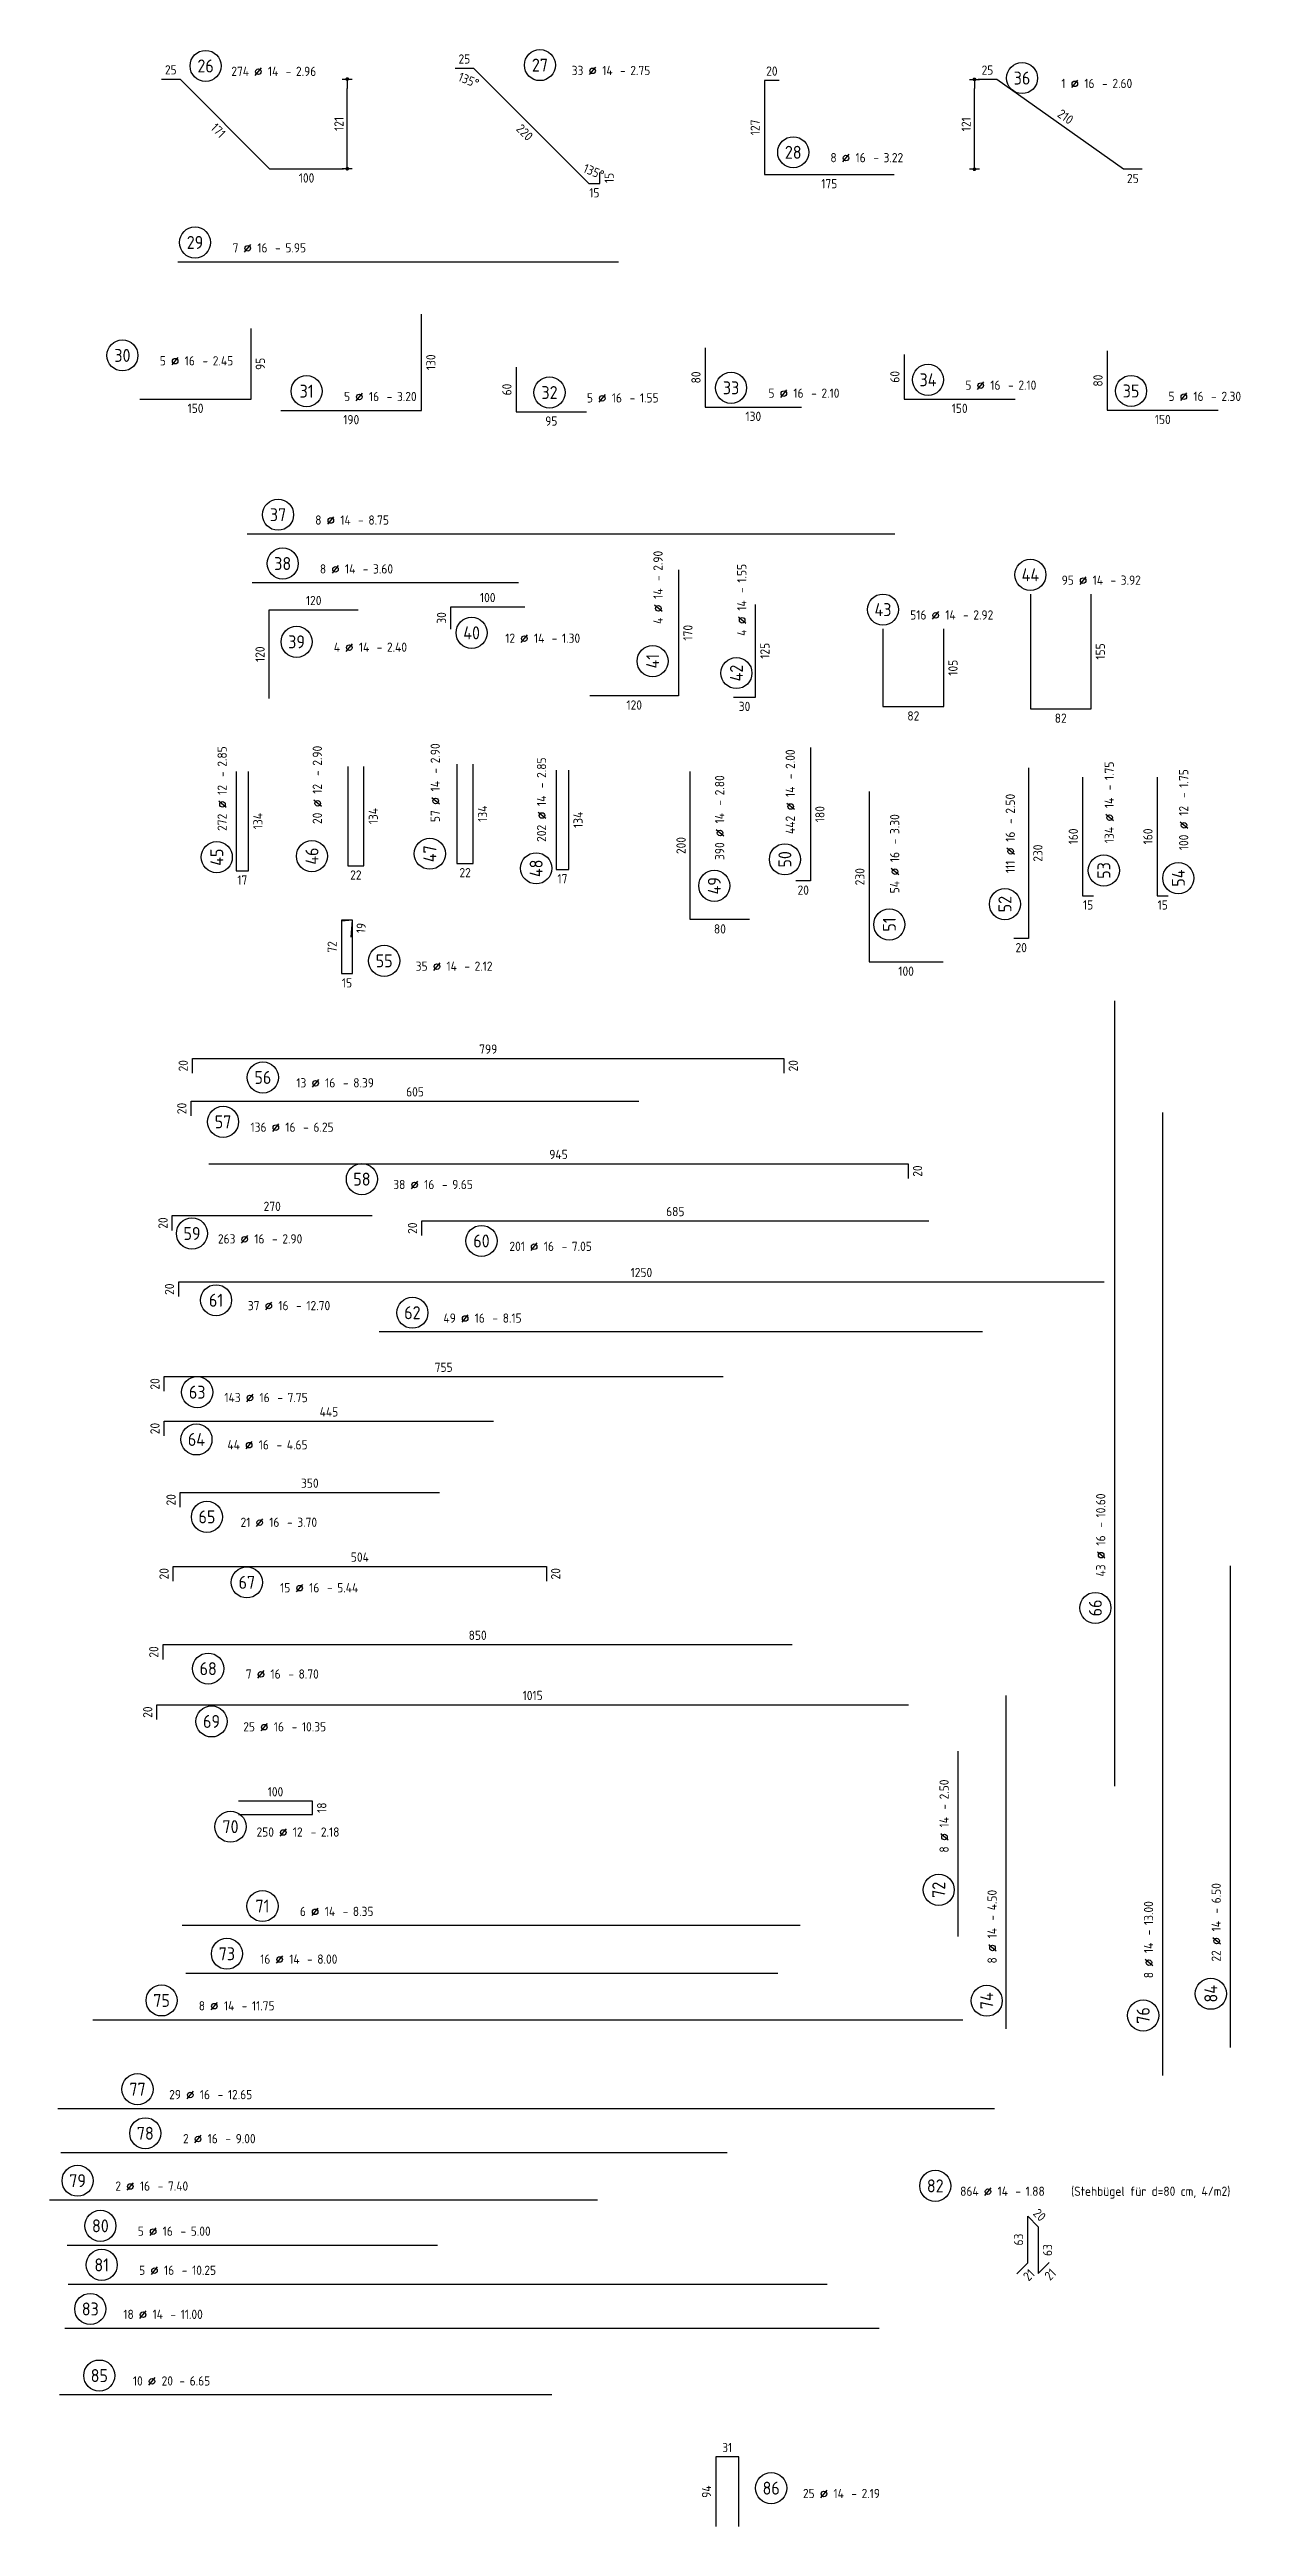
# Model space of a CAD drawing. Extents: x -45 to 98, y -32 to 51.
# Drawn here: x 80.84 to 96.93, y -5.24 to 28.19 of the extents above; entities that cross this region are included whole.
import ezdxf
from ezdxf.enums import TextEntityAlignment as Align

# ---------------------------------------------------------------- set-up
doc = ezdxf.new("R2010")
doc.units = 0
doc.header["$LTSCALE"] = 0.5
doc.linetypes.add('AUSGEZOGEN', pattern=[1000.01, 1000, 0.01])
doc.layers.add('MASSE', color=7, linetype='Continuous')
doc.layers.add('RND', color=7, linetype='Continuous')
doc.styles.add('txt', font='isocp.shx')
doc.dimstyles.new('DOT_I', dxfattribs={"dimscale": 0.5, "dimtxt": 0.25, "dimasz": 0.25, "dimexe": 0.1, "dimexo": 0.3, "dimgap": 0.1, "dimtad": 1, "dimdec": 3, "dimzin": 3, "dimtxsty": 'txt', "dimblk": 'DOT', "dimblk1": 'DOT', "dimblk2": 'DOT', "dimsah": 1, "dimcen": 0.1, "dimse1": 1, "dimse2": 1, "dimazin": 0, "dimtfac": 1, "dimtdec": 4, "dimtix": 1, "dimtmove": 2, "dimatfit": 3, "dimfxl": 0, "dimtvp": 1, "dimtolj": 1, "dimtzin": 0, "dimarcsym": 0})

msp = doc.modelspace()

# ---------------------------------------------------------------- texts
at = {"layer": 'RND', "color": 7, "linetype": 'AUSGEZOGEN', "style": 'txt'}
for s, p in [('25', (86.4459, 28.0604)), ('25', (82.48, 27.9136)), ('20', (90.5994, 27.8968)), ('25', (93.5112, 27.9099)), ('100', (84.3142, 26.4545)), ('175', (91.3744, 26.3768)), ('25', (95.4758, 26.4475)), ('15', (88.2015, 26.2547)), ('150', (93.1364, 23.3454)), ('190', (84.918, 23.1921)), ('95', (87.6203, 23.1738)), ('130', (90.349, 23.2373)), ('150', (95.8795, 23.1945)), ('120', (84.4109, 20.7519)), ('100', (86.7614, 20.7912)), ('120', (88.7403, 19.3414)), ('30', (90.2305, 19.3225)), ('82', (92.5107, 19.1939)), ('82', (94.5015, 19.1637)), ('22', (84.9802, 17.0464)), ('22', (86.4562, 17.0787)), ('17', (87.771, 16.9963)), ('17', (83.4466, 16.979)), ('20', (91.023, 16.8429)), ('80', (89.8977, 16.3193)), ('15', (94.8712, 16.6428)), ('15', (95.8791, 16.6428)), ('20', (93.9674, 16.0665)), ('100', (92.4129, 15.7484)), ('15', (84.8601, 15.5909)), ('799', (86.7681, 14.6968)), ('605', (85.7793, 14.1203)), ('945', (87.7173, 13.2755)), ('270', (83.8501, 12.5745)), ('685', (89.2951, 12.5047)), ('1250', (88.8374, 11.6818)), ('755', (86.1664, 10.403)), ('445', (84.6164, 9.8007)), ('350', (84.3585, 8.8385)), ('504', (85.0342, 7.8407)), ('850', (86.6254, 6.7856)), ('1015', (87.3685, 5.9733)), ('100', (83.8942, 4.6733)), ('31', (89.9963, -4.1775))]:
    msp.add_text(s, height=0.125, dxfattribs=at).set_placement(p, align=Align.MIDDLE)
for s, rotation, p in [('171', 315, (83.1212, 27.0956)), ('220', 315, (87.2603, 27.0692)), ('127', 90, (90.3744, 27.1368)), ('210', 324.73561, (94.5657, 27.2808)), ('15', 90, (88.4015, 26.4547)), ('95', 90, (83.6895, 23.9456)), ('130', 90, (85.993, 23.9671)), ('80', 90, (89.574, 23.7623)), ('60', 90, (92.2614, 23.7704)), ('80', 90, (95.0045, 23.7195)), ('150', 360, (82.8145, 23.3456)), ('60', 90, (87.0203, 23.5988)), ('30', 90, (86.1364, 20.5162)), ('170', 90, (89.4653, 20.3164)), ('120', 90, (83.6859, 20.0269)), ('125', 90, (90.5055, 20.0725)), ('155', 90, (95.0365, 20.0637)), ('105', 90, (93.0457, 19.8439)), ('134', 90, (83.6566, 17.774)), ('134', 90, (85.2152, 17.8414)), ('134', 90, (86.6912, 17.8737)), ('134', 90, (87.981, 17.7913)), ('180', 90, (91.248, 17.8679)), ('200', 90, (89.3727, 17.4443)), ('230', 90, (94.1924, 17.3415)), ('160', 90, (94.6712, 17.5678)), ('160', 90, (95.6791, 17.5678)), ('230', 90, (91.7879, 17.0234)), ('19', 84.99986, (85.0514, 16.3303)), ('72', 90, (84.6601, 16.0759)), ('20', 90, (82.6481, 14.4718)), ('20', 90, (90.8881, 14.4718)), ('20', 90, (82.6293, 13.8953)), ('20', 90, (92.5673, 13.0505)), ('20', 90, (82.3751, 12.3495)), ('20', 90, (85.7451, 12.2797)), ('20', 90, (82.4624, 11.4568)), ('20', 90, (82.2664, 10.178)), ('20', 90, (82.2664, 9.5757)), ('20', 90, (82.4835, 8.6135)), ('20', 90, (82.3892, 7.6157)), ('20', 90, (87.6792, 7.6157)), ('20', 90, (82.2504, 6.5606)), ('20', 90, (82.1685, 5.7483)), ('18', 90, (84.5192, 4.4583)), ('20', 315, (94.2156, -1.038)), ('63', 90, (93.9315, -1.3706)), ('63', 90, (94.3229, -1.5121)), ('21', 45, (94.0707, -1.8483)), ('21', 45, (94.3606, -1.8412)), ('94', 90, (89.7163, -4.7725))]:
    msp.add_text(s, height=0.125, rotation=rotation, dxfattribs=at).set_placement(p, align=Align.MIDDLE)

# ---------------------------------------------------------------- blocks, each defined once
blk = doc.blocks.new('RND_AUSZ')
at = {"layer": 'RND', "color": 7, "linetype": 'Continuous'}
blk.add_line((1.341, 0.262), (1.509, 0.466), dxfattribs=at)
at = {"layer": 'RND', "color": 1, "linetype": 'Continuous'}
blk.add_circle((0, 0.52), 0.42, dxfattribs=at)
at = {"layer": 'RND', "color": 7, "linetype": 'Continuous'}
blk.add_circle((1.425, 0.364), 0.075, dxfattribs=at)
at = {"layer": 'RND', "color": 7, "linetype": 'Continuous', "style": 'txt'}
blk.add_text('-', height=0.25, dxfattribs=at).set_placement((2.163, 0.25))
at = {"layer": 'RND', "color": 1, "linetype": 'Continuous', "style": 'txt'}
blk.add_attdef('POS', text='', height=0.35, dxfattribs=at).set_placement((0, 0.52), align=Align.MIDDLE)
at = {"layer": 'RND', "color": 7, "linetype": 'Continuous', "style": 'txt'}
for tag, p in [('WIEOFT', (-0.536, 0.25)), ('STK', (1.174, 0.25))]:
    blk.add_attdef(tag, text='', height=0.25, dxfattribs=at).set_placement(p, align=Align.RIGHT)
for tag, p in [('DS', (1.683, 0.25)), ('LANG', (2.441, 0.25)), ('TEXT', (3.669, 0.25))]:
    blk.add_attdef(tag, p, '', height=0.25, dxfattribs=at)
blk = doc.blocks.new('DOT')
at = {"layer": 'MASSE', "color": 7, "linetype": 'Continuous'}
for p, q in [((0, 0), (-1, 0)), ((0, 0.54), (0, -0.54))]:
    blk.add_line(p, q, dxfattribs=at)
at = {"layer": 'MASSE', "color": 7, "linetype": 'Continuous', "const_width": 0.2}
blk.add_lwpolyline([(-0.1, 0, 1), (0.1, 0, 1)], format="xyb", close=True, dxfattribs=at)
blk = doc.blocks.new('*D25')
at = {"layer": 'Defpoints', "color": 0, "linetype": 'AUSGEZOGEN', "transparency": 16777216}
for p in [(84.864, 27.789), (84.864, 27.789), (84.864, 26.579)]:
    blk.add_point(p, dxfattribs=at)
at = {"layer": 'RND', "color": 0, "linetype": 'AUSGEZOGEN', "lineweight": -2, "transparency": 16777216}
blk.add_line((84.864, 26.704), (84.864, 27.664), dxfattribs=at)
at = {"layer": 'RND', "color": 0, "linetype": 'AUSGEZOGEN', "lineweight": -2, "transparency": 16777216, "xscale": 0.125, "yscale": 0.125, "zscale": 0.125}
for p, rotation in [((84.864, 27.789), 90), ((84.864, 26.579), 270)]:
    blk.add_blockref('DOT', p, dxfattribs=dict(at, rotation=rotation))
at = {"layer": 'RND', "color": 0, "linetype": 'AUSGEZOGEN', "transparency": 16777216, "insert": (84.752, 27.184), "char_height": 0.125, "attachment_point": 5, "rotation": 90, "style": 'txt'}
blk.add_mtext('\\A1;121', dxfattribs=at)
blk = doc.blocks.new('*D26')
at = {"layer": 'Defpoints', "color": 0, "linetype": 'AUSGEZOGEN', "transparency": 16777216}
for p in [(86.446, 27.935), (86.5, 27.865), (86.571, 27.935), (87.349, 27.158)]:
    blk.add_point(p, dxfattribs=at)
at = {"layer": 'RND', "color": 0, "linetype": 'AUSGEZOGEN', "transparency": 16777216, "insert": (86.504, 27.774), "char_height": 0.125, "attachment_point": 5, "rotation": 337.5, "style": 'txt'}
blk.add_mtext('\\A1;135°', dxfattribs=at)
blk = doc.blocks.new('*D27')
at = {"layer": 'Defpoints', "color": 0, "linetype": 'AUSGEZOGEN', "transparency": 16777216}
for p in [(87.349, 27.158), (88.197, 26.45), (88.127, 26.38), (88.202, 26.38)]:
    blk.add_point(p, dxfattribs=at)
at = {"layer": 'RND', "color": 0, "linetype": 'AUSGEZOGEN', "transparency": 16777216, "insert": (88.193, 26.541), "char_height": 0.125, "attachment_point": 5, "rotation": 337.5, "style": 'txt'}
blk.add_mtext('\\A1;135°', dxfattribs=at)
blk = doc.blocks.new('*D28')
at = {"layer": 'Defpoints', "color": 0, "linetype": 'AUSGEZOGEN', "transparency": 16777216}
for p in [(93.336, 27.785), (93.336, 27.785), (93.336, 26.572)]:
    blk.add_point(p, dxfattribs=at)
at = {"layer": 'RND', "color": 0, "linetype": 'AUSGEZOGEN', "lineweight": -2, "transparency": 16777216}
blk.add_line((93.336, 26.697), (93.336, 27.66), dxfattribs=at)
at = {"layer": 'RND', "color": 0, "linetype": 'AUSGEZOGEN', "lineweight": -2, "transparency": 16777216, "xscale": 0.125, "yscale": 0.125, "zscale": 0.125}
for p, rotation in [((93.336, 27.785), 90), ((93.336, 26.572), 270)]:
    blk.add_blockref('DOT', p, dxfattribs=dict(at, rotation=rotation))
at = {"layer": 'RND', "color": 0, "linetype": 'AUSGEZOGEN', "transparency": 16777216, "insert": (93.224, 27.179), "char_height": 0.125, "attachment_point": 5, "rotation": 90, "style": 'txt'}
blk.add_mtext('\\A1;121', dxfattribs=at)

# ---------------------------------------------------------------- dimensions: what is measured, and where the dimension line sits
at = {"layer": 'RND', "color": 7, "linetype": 'AUSGEZOGEN'}
for base, p1, p2, override, picture, middle in [((84.8642, 27.7886), (84.8642, 26.5795), (84.8642, 27.7886), {"dimscale": 0.5, "dimdec": 0, "dimlfac": 100}, '*D25', (84.7517, 27.184)), ((93.3362, 27.7849), (93.3362, 26.5725), (93.3362, 27.7849), {"dimdec": 0, "dimlfac": 100, "dimrnd": 0.0005}, '*D28', (93.2237, 27.1787))]:
    dim = msp.add_linear_dim(base=base, p1=p1, p2=p2, angle=90, dimstyle='DOT_I', override=override, dxfattribs=at)
    dim.commit()
    dim.dimension.update_dxf_attribs({"geometry": picture, "text_midpoint": middle})
for base, center, p1, p2, picture, middle in [((86.5002, 27.8647), (86.5709, 27.9354), (87.3487, 27.1576), (86.4459, 27.9354), '*D26', (86.5039, 27.7737)), ((88.1972, 26.4505), (88.1265, 26.3797), (88.2015, 26.3797), (87.3487, 27.1576), '*D27', (88.1935, 26.5414))]:
    dim = msp.add_angular_dim_3p(base=base, center=center, p1=p1, p2=p2, dimstyle='DOT_I', override={"dimscale": 0.5, "dimdec": 2, "dimadec": 0}, dxfattribs=at)
    dim.commit()
    dim.dimension.update_dxf_attribs({"geometry": picture, "text_midpoint": middle, "dimtype": 165})

# ---------------------------------------------------------------- linework, layer by layer
at = {"layer": 'RND', "color": 1, "linetype": 'AUSGEZOGEN'}
for points in [[(82.355, 27.7886), (82.605, 27.7886), (83.8142, 26.5795), (84.8142, 26.5795)], [(86.3209, 27.9354), (86.5709, 27.9354), (88.1265, 26.3797), (88.2765, 26.3797), (88.2765, 26.5297)], [(90.6994, 27.7718), (90.4994, 27.7718), (90.4994, 26.5018), (92.2494, 26.5018)], [(95.6008, 26.5725), (95.3508, 26.5725), (93.6362, 27.7849), (93.3862, 27.7849)], [(82.577, 25.3241), (88.527, 25.3241)], [(82.0645, 23.4706), (83.5645, 23.4706), (83.5645, 24.4206)], [(83.968, 23.3171), (85.868, 23.3171), (85.868, 24.6171)], [(89.699, 24.1623), (89.699, 23.3623), (90.999, 23.3623)], [(92.3864, 24.0704), (92.3864, 23.4704), (93.8864, 23.4704)], [(95.1295, 24.1195), (95.1295, 23.3195), (96.6295, 23.3195)], [(87.1453, 23.8988), (87.1453, 23.2988), (88.0953, 23.2988)], [(83.5125, 21.65), (92.2625, 21.65)], [(89.3403, 21.1664), (89.3403, 19.4664), (88.1403, 19.4664)], [(87.1784, 20.9906), (83.5784, 20.9906)], [(94.0915, 20.8387), (94.0915, 19.2887), (94.9115, 19.2887), (94.9115, 20.8387)], [(83.8109, 19.4269), (83.8109, 20.6269), (85.0109, 20.6269)], [(86.2614, 20.3662), (86.2614, 20.6662), (87.2614, 20.6662)], [(90.0805, 19.4475), (90.3805, 19.4475), (90.3805, 20.6975)], [(92.1007, 20.3689), (92.1007, 19.3189), (92.9207, 19.3189), (92.9207, 20.3689)], [(91.123, 18.7679), (91.123, 16.9679), (90.923, 16.9679)], [(83.3616, 18.444), (83.3616, 17.104), (83.5316, 17.104), (83.5316, 18.444)], [(84.8702, 18.5114), (84.8702, 17.1714), (85.0902, 17.1714), (85.0902, 18.5114)], [(86.3462, 18.5437), (86.3462, 17.2037), (86.5662, 17.2037), (86.5662, 18.5437)], [(87.686, 18.4613), (87.686, 17.1213), (87.856, 17.1213), (87.856, 18.4613)], [(90.2977, 16.4443), (89.4977, 16.4443), (89.4977, 18.4443)], [(94.0674, 18.4915), (94.0674, 16.1915), (93.8674, 16.1915)], [(91.9129, 18.1734), (91.9129, 15.8734), (92.9129, 15.8734)], [(94.7962, 18.3678), (94.7962, 16.7678), (94.9462, 16.7678)], [(95.8041, 18.3678), (95.8041, 16.7678), (95.9541, 16.7678)], [(84.9151, 16.2067), (84.9351, 16.4359), (84.7851, 16.4359), (84.7851, 15.7159), (84.9351, 15.7159), (84.9351, 16.4359), (84.7857, 16.4228)], [(95.2291, 15.3468), (95.2291, 4.7468)], [(82.7731, 14.3718), (82.7731, 14.5718), (90.7631, 14.5718), (90.7631, 14.3718)], [(82.7543, 13.7953), (82.7543, 13.9953), (88.8043, 13.9953)], [(95.8752, 13.8421), (95.8752, 0.8421)], [(82.9923, 13.1505), (92.4423, 13.1505), (92.4423, 12.9505)], [(82.5001, 12.2495), (82.5001, 12.4495), (85.2001, 12.4495)], [(85.8701, 12.1797), (85.8701, 12.3797), (92.7201, 12.3797)], [(82.5874, 11.3568), (82.5874, 11.5568), (95.0874, 11.5568)], [(93.4438, 10.8789), (85.2938, 10.8789)], [(82.3914, 10.078), (82.3914, 10.278), (89.9414, 10.278)], [(82.3914, 9.4757), (82.3914, 9.6757), (86.8414, 9.6757)], [(82.6085, 8.5135), (82.6085, 8.7135), (86.1085, 8.7135)], [(82.5142, 7.5157), (82.5142, 7.7157), (87.5542, 7.7157), (87.5542, 7.5157)], [(96.7887, 7.7211), (96.7887, 1.2211)], [(82.3754, 6.4606), (82.3754, 6.6606), (90.8754, 6.6606)], [(82.2935, 5.6483), (82.2935, 5.8483), (92.4435, 5.8483)], [(93.762, 5.9742), (93.762, 1.4742)], [(93.1137, 5.2199), (93.1137, 2.7199)], [(83.3942, 4.3683), (84.3942, 4.3683), (84.3942, 4.5483), (83.3942, 4.5483)], [(82.6336, 2.8709), (90.9836, 2.8709)], [(82.6821, 2.2273), (90.6821, 2.2273)], [(81.4289, 1.5972), (93.1789, 1.5972)], [(80.956, 0.3989), (93.606, 0.3989)], [(80.9956, -0.1961), (89.9956, -0.1961)], [(80.8421, -0.8359), (88.2421, -0.8359)], [(93.908, -1.8341), (94.0565, -1.6856), (94.0565, -1.0556), (94.1979, -1.1971), (94.1979, -1.8271), (94.3464, -1.6786)], [(81.0815, -1.4448), (86.0815, -1.4448)], [(81.0946, -1.9721), (91.3446, -1.9721)], [(81.0502, -2.5671), (92.0502, -2.5671)], [(87.6287, -3.4659), (80.9787, -3.4659)], [(90.1513, -5.2425), (90.1513, -4.3025), (89.8413, -4.3025), (89.8413, -5.2425)]]:
    msp.add_lwpolyline(points, dxfattribs=at)

# ---------------------------------------------------------------- block references
at = {"layer": 'RND', "color": 191, "linetype": 'AUSGEZOGEN', "xscale": 0.5, "yscale": 0.5, "zscale": 0.5}
msp.add_blockref('RND_AUSZ', (82.9509, 27.7061), dxfattribs=at).add_auto_attribs({'POS': '26', 'STK': '274', 'DS': '14', 'LANG': '2.96'})
at = {"layer": 'RND', "color": 1, "linetype": 'AUSGEZOGEN', "xscale": 0.5, "yscale": 0.5, "zscale": 0.5}
for p, values in [((87.4667, 27.7178), {'POS': '27', 'STK': '33', 'DS': '14', 'LANG': '2.75'}), ((93.9788, 27.5427), {'POS': '36', 'STK': '1', 'DS': '16', 'LANG': '2.60'}), ((90.8881, 26.5411), {'POS': '28', 'STK': '8', 'DS': '16', 'LANG': '3.22'}), ((82.8075, 25.3241), {'POS': '29', 'STK': '7', 'DS': '16', 'LANG': '5.95'}), ((84.315, 23.3171), {'POS': '31', 'STK': '5', 'DS': '16', 'LANG': '3.20'}), ((87.5961, 23.2988), {'POS': '32', 'STK': '5', 'DS': '16', 'LANG': '1.55'}), ((83.7243, 14.0543), {'POS': '56', 'STK': '13', 'DS': '16', 'LANG': '8.39'}), ((83.1865, 13.4557), {'POS': '57', 'STK': '136', 'DS': '16', 'LANG': '6.25'}), ((85.0617, 12.682), {'POS': '58', 'STK': '38', 'DS': '16', 'LANG': '9.65'}), ((82.7666, 11.9481), {'POS': '59', 'STK': '263', 'DS': '16', 'LANG': '2.90'}), ((86.677, 11.8475), {'POS': '60', 'STK': '201', 'DS': '16', 'LANG': '7.05'}), ((83.0917, 11.0473), {'POS': '61', 'STK': '37', 'DS': '16', 'LANG': '12.70'}), ((85.7437, 10.8789), {'POS': '62', 'STK': '49', 'DS': '16', 'LANG': '8.15'}), ((82.8372, 9.8067), {'POS': '63', 'STK': '143', 'DS': '16', 'LANG': '7.75'}), ((82.9686, 8.1234), {'POS': '65', 'STK': '21', 'DS': '16', 'LANG': '3.70'}), ((83.5079, 7.2396), {'POS': '67', 'STK': '15', 'DS': '16', 'LANG': '5.44'}), ((82.9854, 6.0751), {'POS': '68', 'STK': '7', 'DS': '16', 'LANG': '8.70'}), ((83.7188, 2.8709), {'POS': '71', 'STK': '6', 'DS': '14', 'LANG': '8.35'}), ((82.0311, 0.3989), {'POS': '77', 'STK': '29', 'DS': '16', 'LANG': '12.65'}), ((82.1361, -0.1961), {'POS': '78', 'STK': '2', 'DS': '16', 'LANG': '9.00'}), ((81.2216, -0.8359), {'POS': '79', 'STK': '2', 'DS': '16', 'LANG': '7.40'}), ((81.3931, -2.5671), {'POS': '83', 'STK': '18', 'DS': '14', 'LANG': '11.00'}), ((81.5149, -3.4659), {'POS': '85', 'STK': '10', 'DS': '20', 'LANG': '6.65'})]:
    msp.add_blockref('RND_AUSZ', p, dxfattribs=at).add_auto_attribs(values)
at = {"layer": 'RND', "color": 7, "linetype": 'AUSGEZOGEN', "xscale": 0.5, "yscale": 0.5, "zscale": 0.5}
for p, values in [((81.8272, 23.7995), {'POS': '30', 'STK': '5', 'DS': '16', 'LANG': '2.45'}), ((95.4517, 23.3195), {'POS': '35', 'STK': '5', 'DS': '16', 'LANG': '2.30'}), ((83.929, 21.65), {'POS': '37', 'STK': '8', 'DS': '14', 'LANG': '8.75'}), ((83.9921, 20.9906), {'POS': '38', 'STK': '8', 'DS': '14', 'LANG': '3.60'}), ((94.0915, 20.8387), {'POS': '44', 'STK': '95', 'DS': '14', 'LANG': '3.92'}), ((92.1007, 20.3689), {'POS': '43', 'STK': '516', 'DS': '14', 'LANG': '2.92'}), ((86.5442, 20.0554), {'POS': '40', 'STK': '12', 'DS': '14', 'LANG': '1.30'}), ((85.3629, 15.6284), {'POS': '55', 'STK': '35', 'DS': '14', 'LANG': '2.12'}), ((82.827, 9.1688), {'POS': '64', 'STK': '44', 'DS': '16', 'LANG': '4.65'}), ((83.0308, 5.3628), {'POS': '69', 'STK': '25', 'DS': '16', 'LANG': '10.35'}), ((83.2872, 3.9422), {'POS': '70', 'STK': '250', 'DS': '12', 'LANG': '2.18'}), ((92.8065, -0.9056), {'POS': '82', 'STK': '864', 'DS': '14', 'LANG': '1.88', 'TEXT': '(Stehbügel für d=80 cm, 4/m2)'}), ((81.5296, -1.4448), {'POS': '80', 'STK': '5', 'DS': '16', 'LANG': '5.00'}), ((81.5473, -1.9721), {'POS': '81', 'STK': '5', 'DS': '16', 'LANG': '10.25'}), ((90.5904, -4.9852), {'POS': '86', 'STK': '25', 'DS': '14', 'LANG': '2.19'})]:
    msp.add_blockref('RND_AUSZ', p, dxfattribs=at).add_auto_attribs(values)
at = {"layer": 'RND', "color": 102, "linetype": 'AUSGEZOGEN', "xscale": 0.5, "yscale": 0.5, "zscale": 0.5}
for p, values in [((90.0488, 23.3623), {'POS': '33', 'STK': '5', 'DS': '16', 'LANG': '2.10'}), ((92.7086, 23.4704), {'POS': '34', 'STK': '5', 'DS': '16', 'LANG': '2.10'}), ((84.1798, 19.934), {'POS': '39', 'STK': '4', 'DS': '14', 'LANG': '2.40'}), ((83.2386, 2.2273), {'POS': '73', 'STK': '16', 'DS': '14', 'LANG': '8.00'}), ((82.3562, 1.5972), {'POS': '75', 'STK': '8', 'DS': '14', 'LANG': '11.75'})]:
    msp.add_blockref('RND_AUSZ', p, dxfattribs=at).add_auto_attribs(values)
at = {"layer": 'RND', "color": 102, "linetype": 'AUSGEZOGEN', "xscale": 0.5, "yscale": 0.5, "zscale": 0.5, "rotation": 90}
for p, values in [((89.249, 19.9325), {'POS': '41', 'STK': '4', 'DS': '14', 'LANG': '2.90'}), ((90.3805, 19.7725), {'POS': '42', 'STK': '4', 'DS': '14', 'LANG': '1.55'}), ((95.3441, 17.1078), {'POS': '53', 'STK': '134', 'DS': '14', 'LANG': '1.75'}), ((93.1137, 3.3499), {'POS': '72', 'STK': '8', 'DS': '14', 'LANG': '2.50'}), ((96.7887, 1.9471), {'POS': '84', 'STK': '22', 'DS': '14', 'LANG': '6.50'}), ((93.762, 1.8531), {'POS': '74', 'STK': '8', 'DS': '14', 'LANG': '4.50'}), ((95.8752, 1.6544), {'POS': '76', 'STK': '8', 'DS': '14', 'LANG': '13.00'})]:
    msp.add_blockref('RND_AUSZ', p, dxfattribs=at).add_auto_attribs(values)
at = {"layer": 'RND', "color": 7, "linetype": 'AUSGEZOGEN', "xscale": 0.5, "yscale": 0.5, "zscale": 0.5, "rotation": 90}
for p, values in [((83.3616, 17.2873), {'POS': '45', 'STK': '272', 'DS': '12', 'LANG': '2.85'}), ((84.6471, 17.3015), {'POS': '46', 'STK': '20', 'DS': '12', 'LANG': '2.90'}), ((86.2399, 17.3341), {'POS': '47', 'STK': '57', 'DS': '14', 'LANG': '2.90'}), ((91.0356, 17.2582), {'POS': '50', 'STK': '442', 'DS': '14', 'LANG': '2.00'}), ((87.6756, 17.1368), {'POS': '48', 'STK': '202', 'DS': '14', 'LANG': '2.85'}), ((96.3497, 17.0048), {'POS': '54', 'STK': '100', 'DS': '12', 'LANG': '1.75'}), ((94.0075, 16.6536), {'POS': '52', 'STK': '111', 'DS': '16', 'LANG': '2.50'})]:
    msp.add_blockref('RND_AUSZ', p, dxfattribs=at).add_auto_attribs(values)
at = {"layer": 'RND', "color": 1, "linetype": 'AUSGEZOGEN', "xscale": 0.5, "yscale": 0.5, "zscale": 0.5, "rotation": 90}
for p, values in [((90.0819, 16.9012), {'POS': '49', 'STK': '390', 'DS': '14', 'LANG': '2.80'}), ((92.4461, 16.379), {'POS': '51', 'STK': '54', 'DS': '16', 'LANG': '3.30'}), ((95.2291, 7.1547), {'POS': '66', 'STK': '43', 'DS': '16', 'LANG': '10.60'})]:
    msp.add_blockref('RND_AUSZ', p, dxfattribs=at).add_auto_attribs(values)

msp.set_redraw_order([(e.dxf.handle, doc.entitydb.next_handle()) for e in msp.query("TEXT MTEXT ATTDEF DIMENSION ARC_DIMENSION")])  # texts and dimensions are drawn at this point

doc.saveas('drawing.dxf')
